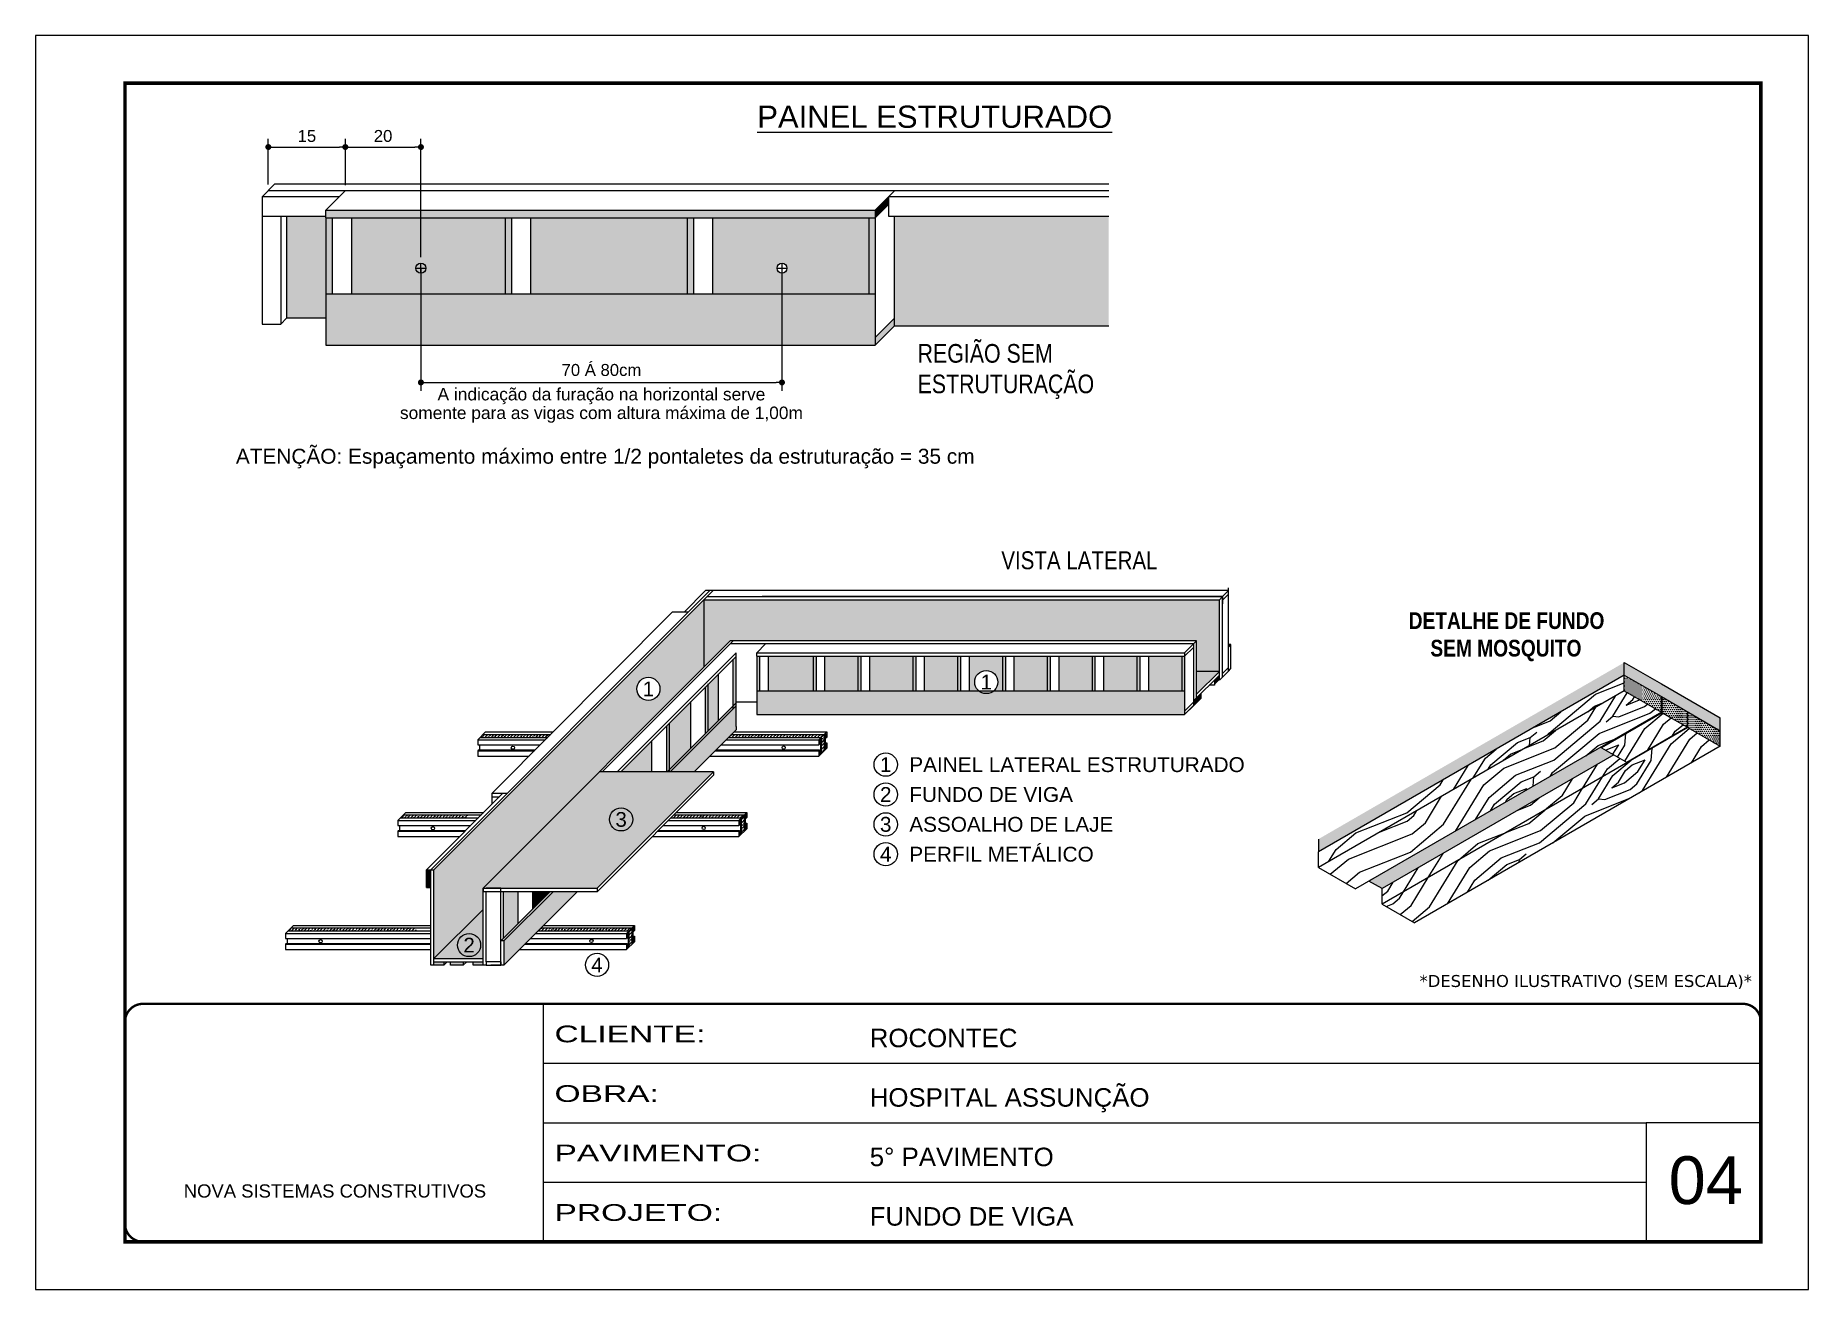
# Model space of a CAD drawing. Extents: x 1635 to 7875, y 358 to 2556.
# Drawn here: x 6390 to 7875, y 1506 to 2556 of the extents above; entities that cross this region are included whole.
import ezdxf
from ezdxf.enums import TextEntityAlignment as Align

# ---------------------------------------------------------------- set-up
doc = ezdxf.new("R2010")
doc.units = 0
doc.linetypes.add('CONTINUO', pattern=[0])
doc.linetypes.add('DASHED', pattern=[0.75, 0.5, -0.25])
for name, color, linetype, lineweight in [('CARIMBO', 255, 'Continuous', 9), ('Demarcação 1', 251, 'Continuous', 9), ('Folhas', 255, 'Continuous', 9), ('fundo', 100, 'Continuous', 9), ('Madeira', 126, 'Continuous', 18), ('SARRAFO DE PRESSAO', 251, 'DASHED', 9)]:
    doc.layers.add(name, color=color, linetype=linetype, lineweight=lineweight)
for name, color, linetype in [('COTA', 241, 'Continuous'), ('HACHURA MADEIRAS', 1, 'Continuous'), ('material do compensado', 7, 'Continuous'), ('texto', 7, 'Continuous')]:
    doc.layers.add(name, color=color, linetype=linetype)
doc.layers.add('Demarcação 2', color=254, linetype='Continuous', lineweight=9, true_color=0xe0e0e0)
doc.styles.add('ARIAL', font='arial.ttf')
doc.styles.add('CESAR1', font='arial.ttf', dxfattribs={"oblique": 15})
doc.styles.add('ROMANC', font='techb___.ttf', dxfattribs={"height": 2.5})
doc.styles.get("Standard").update_dxf_attribs({"font": 'arial.ttf'})
doc.styles.add('stylellllll', font='verdana.ttf', dxfattribs={"height": 2})
doc.styles.add('Tecnologia', font='')
doc.styles.add('texto', font='ARIALN.TTF')
doc.styles.get('Tecnologia').set_extended_font_data('Forgotten Futurist')
doc.dimstyles.new('1x', dxfattribs={"dimtxt": 10, "dimasz": 5, "dimexe": 7, "dimexo": 5, "dimgap": 4, "dimtad": 1, "dimdec": 1, "dimdsep": 46, "dimtxsty": 'Standard', "dimblk": 'DOT', "dimcen": 0.09, "dimclrd": 4, "dimclre": 4, "dimclrt": 2, "dimadec": 0, "dimazin": 2, "dimtfac": 1, "dimtdec": 1, "dimtmove": 0, "dimatfit": 3, "dimldrblk": 'DOT', "dimfxl": 1, "dimtolj": 1, "dimtzin": 0, "dimlwd": 9, "dimlwe": 9, "dimarcsym": 0})
pattern_1 = [(45, (4182.2747, 50195.6014), (0.99436891, 3.64601934), [4.6875, -0.9375, 0, -0.9375])]
pattern_2 = [(355, (-41944.4, -841.25), (111.07494, 93.20294), [5.12645, -97.40264]), (85, (-41900.42, -809.07), (-93.20294, 111.07494), [10.2529, -92.27619]), (40, (-41921.74, -817.5), (8.936, 102.13894), [7.24881, -21.74642, 7.24881, -14.497615, 50.751904, -43.50449]), (40, (-41949.954, -845.906), (8.936, 102.13894), [7.24983, -14.49967, 7.24983, -115.99871]), (40, (-41913.31, -838.82), (8.936, 102.13894), [7.24983, -137.7482]), (40, (-41903.544, -844.82), (8.936, 102.13894), [7.24983, -137.7482]), (40, (-41917.97, -833.266), (8.936, 102.13894), [7.24983, -137.7482]), (40, (-41922.63, -827.71), (8.936, 102.13894), [14.49967, -130.49838]), (40, (-41890.395, -753.34), (8.936, 102.13894), [14.49967, -130.49838]), (40, (-41932.4, -821.71), (8.936, 102.13894), [28.99933, -115.99871]), (40, (-41937.06, -816.16), (8.936, 102.13894), [28.99933, -115.99871]), (40, (-41867.99, -791.324), (8.936, 102.13894), [28.99933, -115.99871]), (40, (-41941.27, -805.5), (8.936, 102.13894), [21.7497, -123.24834]), (40, (-41960.36, -788.39), (8.936, 102.13894), [21.7497, -123.24834]), (40, (-41951.04, -799.496), (8.936, 102.13894), [21.7497, -123.24834]), (40, (-41881.97, -774.66), (8.936, 102.13894), [36.24951, -108.74853]), (40, (-41891.735, -768.66), (8.936, 102.13894), [36.24951, -108.74853]), (40, (-41883.756, -795.09), (8.936, 102.13894), [50.74931, -94.24873]), (21.56505, (-41933.292, -831.925), (102.138945, -8.936), [11.4631, -217.79893]), (21.56505, (-41910.184, -803.07), (102.138945, -8.936), [11.4631, -217.79893]), (21.56505, (-41916.184, -812.84), (102.138945, -8.936), [11.4631, -217.79893]), (21.56505, (-41939.293, -841.69), (102.138945, -8.936), [22.9262, -206.33583]), (21.56505, (-41914.844, -797.517), (102.138945, -8.936), [34.3893, -194.87273]), (21.56505, (-41924.61, -791.516), (102.138945, -8.936), [45.8524, -183.40963]), (21.56505, (-41934.38, -785.516), (102.138945, -8.936), [45.8524, -183.40963]), (21.56505, (-41947.02, -753.534), (102.138945, -8.936), [45.8524, -183.40963]), (21.56505, (-41947.91, -763.748), (102.138945, -8.936), [57.3155, -171.94653]), (21.56505, (-41943.7, -774.41), (102.138945, -8.936), [57.3155, -171.94653]), (58.43495, (-41911.524, -818.39), (8.936, 102.138945), [11.4631, -217.79893]), (58.43495, (-41927.74, -827.265), (8.936, 102.138945), [11.4631, -217.79893]), (58.43495, (-41944.4, -841.245), (8.936, 102.138945), [22.9262, -206.33583]), (58.43495, (-41912.42, -828.605), (8.936, 102.138945), [22.9262, -206.33583]), (58.43495, (-41955.06, -845.46), (8.936, 102.138945), [34.3893, -194.87273]), (58.43495, (-41965.275, -844.565), (8.936, 102.138945), [45.8524, -183.40963]), (58.43495, (-41872.903, -847.5), (8.936, 102.138945), [45.8524, -183.40963]), (58.43495, (-41907.758, -834.16), (8.936, 102.138945), [45.8524, -183.40963]), (58.43495, (-41888.224, -846.16), (8.936, 102.138945), [57.3155, -171.94653]), (58.43495, (-41897.99, -840.16), (8.936, 102.138945), [57.3155, -171.94653])]
pattern_3 = [(0, (-31051.8829, -8595.197), (0.82275303, 1.645506056), [0, -1.645506056])]

msp = doc.modelspace()

# ---------------------------------------------------------------- texts
at = {"style": 'stylellllll'}
msp.add_text('*DESENHO ILUSTRATIVO (SEM ESCALA)*', height=10, dxfattribs=at).set_placement((7827.35, 1759.64), align=Align.RIGHT)
at = {"layer": 'CARIMBO', "linetype": 'Continuous', "ltscale": 2, "style": 'ARIAL'}
msp.add_text('%%UPAINEL ESTRUTURADO', height=18.59, dxfattribs=at).set_placement((7142.93, 2478.98), align=Align.CENTER)
at = {"layer": 'CARIMBO', "linetype": 'Continuous', "ltscale": 2, "style": 'texto'}
for s, height, p in [('REGIÃO SEM', 15.6, (7128.59, 2282.35)), ('ESTRUTURAÇÃO', 15.6, (7128.59, 2256.79)), ('VISTA LATERAL', 15, (7198.69, 2109.42))]:
    msp.add_text(s, height=height, dxfattribs=at).set_placement(p)
at = {"layer": 'CARIMBO', "color": 2, "style": 'ARIAL'}
for s, height, p in [('A indicação da furação na horizontal serve', 10.4, (6863.79, 2255.97)), ('somente para as vigas com altura máxima de 1,00m', 10.4, (6863.79, 2240.37)), ('ATENÇÃO: Espaçamento máximo entre 1/2 pontaletes da estruturação = 35 cm  ', 12.48, (6871.81, 2204))]:
    msp.add_text(s, height=height, dxfattribs=at).set_placement(p, align=Align.MIDDLE_CENTER)
at = {"layer": 'CARIMBO', "style": 'ARIAL'}
for s, height, p in [('1', 12.32, (7186.08, 2014.91)), ('1', 12.32, (6903.14, 2009.24)), ('1', 12.44, (7101.87, 1945.8)), ('2', 12.44, (7101.87, 1920.8)), ('3', 12.32, (6880.28, 1899.92)), ('3', 12.44, (7101.87, 1895.8)), ('4', 12.44, (7101.87, 1870.8)), ('2', 12.32, (6752.95, 1794.7)), ('4', 12.32, (6860.1, 1778.15))]:
    msp.add_text(s, height=height, dxfattribs=at).set_placement(p, align=Align.MIDDLE_CENTER)
at = {"layer": 'CARIMBO', "style": 'CESAR1'}
for s, p in [('PAINEL LATERAL ESTRUTURADO', (7121.64, 1945.8)), ('FUNDO DE VIGA', (7121.64, 1920.8)), ('ASSOALHO DE LAJE', (7121.64, 1895.8)), ('PERFIL METÁLICO', (7121.64, 1870.8))]:
    msp.add_text(s, height=12.436, dxfattribs=at).set_placement(p, align=Align.MIDDLE_LEFT)
at = {"layer": 'CARIMBO', "style": 'ARIAL'}
msp.add_text('04', height=40, dxfattribs=at).set_placement((7757.63, 1577.88))
at = {"layer": 'texto', "style": 'ROMANC'}
for s, p in [('DETALHE DE FUNDO ', (7624.08, 2066.38)), ('SEM MOSQUITO', (7621.34, 2043.33))]:
    msp.add_text(s, height=14, dxfattribs=at).set_placement(p, align=Align.MIDDLE_CENTER)

# ---------------------------------------------------------------- blocks, each defined once
blk = doc.blocks.new('9999999999')
at = {"color": 30, "linetype": 'CONTINUO'}
for p, q in [((98564.6, 34230.2), (98564.6, 34429.4)), ((98564.6, 34379.6), (99584, 34379.6)), ((98564.6, 34329.8), (99488, 34329.8)), ((99584, 34329.8), (99488, 34329.8)), ((99488, 34329.8), (99488, 34230.2)), ((98564.6, 34280), (99488, 34280))]:
    blk.add_line(p, q, dxfattribs=at)
at = {"color": 30, "linetype": 'CONTINUO', "const_width": 2}
blk.add_lwpolyline([(99584, 34230.2), (99584, 34414.4, 0.414214), (99569, 34429.4), (98229, 34429.4, 0.414214), (98214, 34414.4), (98214, 34245.2, 0.414214), (98229, 34230.2), (99584, 34230.2)], format="xyb", dxfattribs=at)
at = {"layer": 'Folhas'}
blk.add_lwpolyline([(98139, 34190.2), (99624, 34190.2), (99624, 35240.2), (98139, 35240.2)], close=True, dxfattribs=at)
at = {"layer": 'Folhas', "color": 30, "const_width": 3}
blk.add_lwpolyline([(98214, 34230.2), (99584, 34230.2), (99584, 35200.2), (98214, 35200.2)], close=True, dxfattribs=at)
at = {"color": 7, "linetype": 'Continuous', "ltscale": 5, "style": 'ARIAL'}
for s, height, p in [('ROCONTEC', 15.48, (98837.7, 34393.1)), ('HOSPITAL ASSUNÇÃO', 15.483, (98837.7, 34343.3)), ('5° PAVIMENTO', 15.483, (98837.7, 34293.5)), ('NOVA SISTEMAS CONSTRUTIVOS', 11.059, (98263.2, 34267.2)), ('FUNDO DE VIGA', 15.483, (98837.7, 34243.7))]:
    blk.add_text(s, height=height, dxfattribs=at).set_placement(p)
at = {"layer": 'Folhas', "color": 7, "style": 'Tecnologia', "width": 1.5}
for s, p in [('CLIENTE:', (98573.7, 34397.2)), ('OBRA:', (98573.7, 34347.3)), ('PAVIMENTO:', (98573.7, 34297.5)), ('PROJETO:', (98573.7, 34247.7))]:
    blk.add_text(s, height=14, dxfattribs=at).set_placement(p)
blk = doc.blocks.new('_Dot')
at = {"color": 0, "linetype": 'ByBlock', "lineweight": -2}
blk.add_line((-0.5, 0), (-1, 0), dxfattribs=at)
at = {"color": 0, "linetype": 'ByBlock', "const_width": 0.5}
blk.add_lwpolyline([(-0.25, 0, 1), (0.25, 0, 1)], format="xyb", close=True, dxfattribs=at)
blk = doc.blocks.new('*D44')
at = {"layer": 'COTA', "color": 4, "lineweight": 9, "transparency": 16777216}
for p, q in [((6584.8, 2431.5), (6584.8, 2469.9)), ((6649.3, 2431.1), (6649.3, 2469.9)), ((6589.8, 2462.9), (6644.3, 2462.9))]:
    blk.add_line(p, q, dxfattribs=at)
at = {"layer": 'Defpoints', "color": 0, "transparency": 16777216}
for p in [(6649.3, 2462.9), (6584.8, 2426.5), (6649.3, 2426.1)]:
    blk.add_point(p, dxfattribs=at)
at = {"layer": 'COTA', "color": 4, "lineweight": 9, "transparency": 16777216, "xscale": 5, "yscale": 5, "zscale": 5, "rotation": 180}
blk.add_blockref('_Dot', (6584.8, 2462.9), dxfattribs=at)
at = {"layer": 'COTA', "color": 4, "lineweight": 9, "transparency": 16777216, "xscale": 5, "yscale": 5, "zscale": 5}
blk.add_blockref('_Dot', (6649.3, 2462.9), dxfattribs=at)
at = {"layer": 'COTA', "color": 2, "transparency": 16777216, "insert": (6617.1, 2472.1), "char_height": 10, "attachment_point": 5}
blk.add_mtext('\\A1;15', dxfattribs=at)
blk = doc.blocks.new('*D45')
at = {"layer": 'COTA', "color": 4, "lineweight": 9, "transparency": 16777216}
for p, q in [((6649.3, 2431.1), (6649.3, 2469.9)), ((6712.6, 2370.7), (6712.6, 2469.9)), ((6654.3, 2462.9), (6707.6, 2462.9))]:
    blk.add_line(p, q, dxfattribs=at)
at = {"layer": 'Defpoints', "color": 0, "transparency": 16777216}
for p in [(6712.6, 2462.9), (6649.3, 2426.1), (6712.6, 2365.7)]:
    blk.add_point(p, dxfattribs=at)
at = {"layer": 'COTA', "color": 4, "lineweight": 9, "transparency": 16777216, "xscale": 5, "yscale": 5, "zscale": 5, "rotation": 180}
blk.add_blockref('_Dot', (6649.3, 2462.9), dxfattribs=at)
at = {"layer": 'COTA', "color": 4, "lineweight": 9, "transparency": 16777216, "xscale": 5, "yscale": 5, "zscale": 5}
blk.add_blockref('_Dot', (6712.6, 2462.9), dxfattribs=at)
at = {"layer": 'COTA', "color": 2, "transparency": 16777216, "insert": (6680.9, 2472.1), "char_height": 10, "attachment_point": 5}
blk.add_mtext('\\A1;20', dxfattribs=at)
blk = doc.blocks.new('*D46')
at = {"layer": 'COTA', "color": 4, "lineweight": 9, "transparency": 16777216}
for p, q in [((6712.6, 2360.7), (6712.6, 2258.8)), ((7015, 2360.7), (7015, 2258.8)), ((6717.6, 2265.8), (7010, 2265.8))]:
    blk.add_line(p, q, dxfattribs=at)
at = {"layer": 'Defpoints', "color": 0, "transparency": 16777216}
for p in [(6712.6, 2365.7), (7015, 2365.7), (7015, 2265.8)]:
    blk.add_point(p, dxfattribs=at)
at = {"layer": 'COTA', "color": 4, "lineweight": 9, "transparency": 16777216, "xscale": 5, "yscale": 5, "zscale": 5, "rotation": 180}
blk.add_blockref('_Dot', (6712.6, 2265.8), dxfattribs=at)
at = {"layer": 'COTA', "color": 4, "lineweight": 9, "transparency": 16777216, "xscale": 5, "yscale": 5, "zscale": 5}
blk.add_blockref('_Dot', (7015, 2265.8), dxfattribs=at)
at = {"layer": 'COTA', "color": 2, "transparency": 16777216, "insert": (6863.8, 2276.2), "char_height": 10, "attachment_point": 5}
blk.add_mtext('\\A1;70 Á 80cm', dxfattribs=at)

# ---------------------------------------------------------------- dimensions: what is measured, and where the dimension line sits
at = {"layer": 'COTA'}
for base, p1, p2, text, picture, middle in [((6649.28, 2462.95), (6584.85, 2426.53), (6649.28, 2426.14), '15', '*D44', (6617.07, 2472.05)), ((6712.56, 2462.95), (6649.28, 2426.14), (6712.56, 2365.68), '20', '*D45', (6680.92, 2472.05)), ((7015.02, 2265.85), (6712.56, 2365.68), (7015.02, 2365.68), '70 Á 80cm', '*D46', (6863.79, 2276.19))]:
    dim = msp.add_linear_dim(base=base, p1=p1, p2=p2, text=text, dimstyle='1x', dxfattribs=at)
    dim.commit()
    dim.dimension.update_dxf_attribs({"geometry": picture, "text_midpoint": middle})

# ---------------------------------------------------------------- hatches: boundary and pattern name
for points in [[(7104.46, 2414.93), (7104.46, 2421.31), (7093.11, 2410.05), (7093.11, 2403.67)], [(6935.51, 2339.96), (6940.84, 2339.96), (6940.84, 2403.67), (6935.51, 2403.67)], [(7381.37, 2016.62), (7381.37, 2020.81), (7377.14, 2016.62), (7377.14, 2012.42)], [(7366.2, 2005.77), (7360.22, 1999.84), (7360.22, 1995.64), (7366.2, 2001.58)], [(6720.98, 1857.79), (6717.31, 1857.79), (6717.31, 1842.94), (6720.98, 1842.94)]]:
    msp.add_hatch(color=256).paths.add_polyline_path(points)
at = {"linetype": 'ByBlock', "ltscale": 2}
for points in [[(7093.11, 2410.05), (6633.06, 2410.05), (6633.06, 2403.67), (7093.11, 2403.67)], [(6632.95, 2339.96), (6638.27, 2339.96), (6638.27, 2403.56), (6632.95, 2403.56)], [(6783.13, 2339.96), (6788.45, 2339.96), (6788.45, 2403.56), (6783.13, 2403.56)], [(6974.08, 1992.47), (6976.43, 1994.82), (6976.43, 2036.26), (6974.08, 2033.91)], [(6993.73, 2007.71), (6996.17, 2007.71), (6996.17, 2036.42), (6993.73, 2036.42)], [(7041.01, 2007.71), (7043.45, 2007.71), (7043.45, 2036.42), (7041.01, 2036.42)], [(7078.54, 2007.71), (7080.98, 2007.71), (7080.98, 2036.42), (7078.54, 2036.42)], [(7124.47, 2007.71), (7126.91, 2007.71), (7126.91, 2036.42), (7124.47, 2036.42)], [(7162.01, 2007.71), (7164.44, 2007.71), (7164.44, 2036.42), (7162.01, 2036.42)], [(7199.54, 2007.71), (7201.98, 2007.71), (7201.98, 2036.42), (7199.54, 2036.42)], [(7237.07, 2007.7), (7239.51, 2007.7), (7239.51, 2036.42), (7237.07, 2036.42)], [(7274.61, 2007.7), (7277.04, 2007.7), (7277.04, 2036.42), (7274.61, 2036.42)], [(7312.14, 2007.7), (7314.58, 2007.7), (7314.58, 2036.42), (7312.14, 2036.42)], [(7349.67, 2007.7), (7352.11, 2007.7), (7352.11, 2036.42), (7349.67, 2036.42)], [(7391, 2046.41), (7388.98, 2046.41), (7388.98, 2044.17)], [(6950.74, 1971.61), (6953.09, 1973.96), (6953.09, 2013.26), (6950.74, 2010.9)], [(6974.19, 1992.58), (6974.19, 1995.05), (6920.79, 1941.66), (6920.79, 1939.77), (6921.38, 1939.77)], [(6920.68, 1980.51), (6918.33, 1978.16), (6918.33, 1939.66), (6920.68, 1939.66)], [(6823.52, 1839.64), (6820.95, 1839.64), (6779.5, 1798.18), (6782.06, 1798.18)], [(6806.31, 1825), (6808.66, 1827.35), (6808.66, 1839.53), (6806.31, 1839.53)]]:
    msp.add_hatch(color=256, dxfattribs=at).paths.add_polyline_path(points)
h = msp.add_hatch(color=256)
h.paths.add_polyline_path([(7093.11, 2303.42), (7093.11, 2297.04), (7109.34, 2313.14), (7109.34, 2319.51)])
h.paths.add_polyline_path([(7087.79, 2339.96), (7093.11, 2339.96), (7093.11, 2403.67), (7087.79, 2403.67)])
at = {"linetype": 'Continuous', "ltscale": 1.5}
h = msp.add_hatch(dxfattribs=at)
h.set_pattern_fill('ANSI36', color=256, scale=15, style=0)
h.set_pattern_definition(pattern_1)
h.paths.add_polyline_path([(6764.74, 1971.09), (6762.24, 1968.59), (6818.8, 1968.59), (6821.29, 1971.09)])
h = msp.add_hatch(dxfattribs=at)
h.set_pattern_fill('ANSI36', color=256, scale=15, style=0)
h.set_pattern_definition(pattern_1)
h.paths.add_polyline_path([(7050.43, 1971.09), (6972.7, 1971.09), (6970.2, 1968.59), (7047.93, 1968.59)])
h.paths.add_polyline_path([(7050.43, 1971.09), (7047.93, 1968.59), (7047.93, 1954.97), (7050.43, 1957.48)])
h = msp.add_hatch(dxfattribs=at)
h.set_pattern_fill('ANSI36', color=256, scale=15, style=0)
h.set_pattern_definition(pattern_1)
h.paths.add_polyline_path([(6697.76, 1903.72), (6695.26, 1901.22), (6751.82, 1901.22), (6754.32, 1903.72)])
h = msp.add_hatch(dxfattribs=at)
h.set_pattern_fill('ANSI36', color=256, scale=15, style=0)
h.set_pattern_definition(pattern_1)
h.paths.add_polyline_path([(6983.45, 1903.72), (6980.95, 1901.22), (6980.95, 1887.6), (6983.45, 1890.11)])
h.paths.add_polyline_path([(6924.45, 1903.72), (6921.94, 1901.22), (6980.95, 1901.22), (6983.45, 1903.72)])
h = msp.add_hatch(dxfattribs=at)
h.set_pattern_fill('ANSI36', color=256, scale=15, style=0)
h.set_pattern_definition(pattern_1)
h.paths.add_polyline_path([(6603.69, 1809.1), (6601.18, 1806.59), (6708.66, 1806.59), (6708.66, 1809.1)])
h = msp.add_hatch(dxfattribs=at)
h.set_pattern_fill('ANSI36', color=256, scale=15, style=0)
h.set_pattern_definition(pattern_1)
h.paths.add_polyline_path([(6889.38, 1809.1), (6886.87, 1806.59), (6886.87, 1792.98), (6889.38, 1795.49)])
h.paths.add_polyline_path([(6813.28, 1809.1), (6810.77, 1806.59), (6886.87, 1806.59), (6889.38, 1809.1)])
at = {"linetype": 'ByBlock', "ltscale": 2}
h = msp.add_hatch(color=256, dxfattribs=at)
h.paths.add_polyline_path([(6731.76, 1780.8), (6723.54, 1780.8), (6723.54, 1777.89), (6731.76, 1777.89)])
h.paths.add_polyline_path([(6748.06, 1780.8), (6737.27, 1780.8), (6737.27, 1777.89), (6748.06, 1777.89)])
h.paths.add_polyline_path([(6764.61, 1780.8), (6756.39, 1780.8), (6756.39, 1777.89), (6764.61, 1777.89)])
at = {"layer": 'Demarcação 1'}
h = msp.add_hatch(color=256, dxfattribs=at)
h.paths.add_polyline_path([(6743.27, 1794.7, 1), (6762.63, 1794.7, 1)], flags=17)
h.paths.add_polyline_path([(6764.61, 1842.4), (6949.65, 2027.45), (6949.65, 2083.92), (6949.65, 2083.92), (6723.54, 1857.81), (6723.54, 1783.37), (6764.61, 1824.44)])
h.paths.add_polyline_path([(6893.47, 2009.24, -1), (6912.82, 2009.24, -1)], flags=16)
h.paths.add_polyline_path([(6745.07, 1785.45), (6760.83, 1785.45), (6760.83, 1804.01), (6745.07, 1804.01)], flags=24)
h.paths.add_polyline_path([(6895.27, 1999.99), (6911.02, 1999.99), (6911.02, 2018.54), (6895.27, 2018.54)], flags=24)
for points in [[(6949.65, 2027.45), (6971.59, 2049.38), (7362.15, 2049.38), (7362.15, 2023.76), (7381.37, 2023.76), (7381.37, 2083.92), (6949.65, 2083.92)], [(7362.15, 2023.76), (7362.15, 2004.7), (7381.37, 2023.76)]]:
    msp.add_hatch(color=256, dxfattribs=at).paths.add_polyline_path(points)
h = msp.add_hatch(color=256, dxfattribs=at)
h.paths.add_polyline_path([(6723.54, 1783.37), (6764.61, 1783.37), (6764.61, 1824.44)])
h.paths.add_polyline_path([(6743.27, 1794.7, -1), (6762.63, 1794.7, -1)], flags=16)
h.paths.add_polyline_path([(6745.07, 1785.45), (6760.83, 1785.45), (6760.83, 1804.01), (6745.07, 1804.01)], flags=24)
at = {"layer": 'Demarcação 2'}
for points in [[(6633.06, 2403.68), (6633.06, 2403.68), (6633.06, 2404.74), (6600.06, 2404.74), (6600.06, 2319.52), (6633.06, 2319.51)], [(6654.61, 2339.96), (6783.24, 2339.96), (6783.24, 2403.67), (6654.61, 2403.67)], [(6804.79, 2339.96), (6935.51, 2339.96), (6935.51, 2403.67), (6804.79, 2403.67)], [(7109.34, 2404.74), (7109.34, 2313.14), (7288.62, 2313.13), (7288.62, 2404.74)], [(7093.11, 2339.96), (6633.06, 2339.96), (6633.06, 2303.42), (6633.06, 2297.05), (7093.11, 2297.04)], [(7003.7, 2007.71), (7041.11, 2007.71), (7041.11, 2036.53), (7003.7, 2036.53)], [(7050.98, 2007.71), (7078.65, 2007.71), (7078.65, 2036.53), (7050.98, 2036.53)], [(7088.51, 2007.71), (7124.58, 2007.71), (7124.58, 2036.53), (7088.51, 2036.53)], [(7134.45, 2007.71), (7162.11, 2007.71), (7162.11, 2036.53), (7134.45, 2036.53)], [(7209.51, 2007.71), (7237.18, 2007.7), (7237.18, 2036.53), (7209.51, 2036.53)], [(7247.05, 2007.7), (7274.71, 2007.7), (7274.71, 2036.53), (7247.05, 2036.53)], [(7284.58, 2007.7), (7312.25, 2007.7), (7312.25, 2036.53), (7284.58, 2036.53)], [(7322.11, 2007.7), (7349.78, 2007.7), (7349.78, 2036.53), (7322.11, 2036.53)], [(6953.2, 1974.07), (6961.87, 1982.73), (6961.87, 2021.7), (6953.2, 2013.03)], [(7352.22, 2007.7), (7192.55, 2007.71, -0.3830345), (7179.62, 2007.71), (6993.84, 2007.71), (6993.84, 1987.71), (7352.22, 1987.7)], [(6920.79, 1941.66), (6938.53, 1959.4), (6938.53, 1998.36), (6920.79, 1980.62)], [(6976.54, 1977.85), (6976.54, 1994.93), (6921.38, 1939.77), (6941.38, 1939.77), (6976.53, 1974.92)], [(6879.94, 1939.77), (6906.12, 1939.77), (6906.12, 1965.95)], [(6781.85, 1800.54), (6794.09, 1812.78), (6794.09, 1839.64), (6781.85, 1839.64)], [(6843.82, 1839.64), (6838.33, 1839.64), (6823.52, 1839.64), (6782.06, 1798.18), (6782.06, 1777.89)], [(6808.77, 1827.46), (6820.95, 1839.64), (6808.77, 1839.64)]]:
    msp.add_hatch(color=256, dxfattribs=at).paths.add_polyline_path(points)
h = msp.add_hatch(color=256, dxfattribs=at)
h.paths.add_polyline_path([(7010.84, 2361.5, -1), (7019.2, 2361.5, -1)], flags=16)
h.paths.add_polyline_path([(6957.06, 2339.96), (7087.79, 2339.96), (7087.79, 2403.67), (6957.06, 2403.67)])
h = msp.add_hatch(color=256, dxfattribs=at)
h.paths.add_polyline_path([(7195.76, 2014.91, -1), (7176.41, 2014.91, -1)], flags=16)
h.paths.add_polyline_path([(7178.21, 2005.65), (7193.96, 2005.65), (7193.96, 2024.21), (7178.21, 2024.21)], flags=24)
h.paths.add_polyline_path([(7171.98, 2007.71), (7199.65, 2007.71), (7199.65, 2036.53), (7171.98, 2036.53)])
h = msp.add_hatch(color=256, dxfattribs=at)
h.paths.add_polyline_path([(6764.61, 1842.4), (6767.18, 1842.4), (6779.5, 1842.4), (6860.25, 1842.4), (6957.61, 1939.77), (6861.97, 1939.77)])
h.paths.add_polyline_path([(6872.35, 1890.39), (6888.21, 1890.39), (6888.21, 1909.27), (6872.35, 1909.27)], flags=24)
at = {"layer": 'fundo'}
h = msp.add_hatch(color=252, dxfattribs=at)
h.dxf.hatch_style = 1
h.paths.add_polyline_path([(7464.26, 1883.42), (7464.26, 1872.77), (7720.41, 2020.65), (7720.41, 2031.31)])
h = msp.add_hatch(color=252, dxfattribs=at)
h.dxf.hatch_style = 1
h.paths.add_polyline_path([(7751.49, 2013.37), (7720.41, 2031.31), (7720.41, 2020.65), (7751.49, 2002.71), (7800.82, 1974.23), (7800.82, 1984.88)])
h = msp.add_hatch(color=252, dxfattribs=at)
h.dxf.hatch_style = 1
h.paths.add_polyline_path([(7711.78, 1953.91), (7701.41, 1959.9), (7701.41, 1960.78), (7506.62, 1848.31), (7517.54, 1842.01)])
at = {"layer": 'HACHURA MADEIRAS'}
h = msp.add_hatch(dxfattribs=at)
h.set_pattern_fill('DOTS', scale=1.036539)
h.set_pattern_definition(pattern_3)
h.paths.add_polyline_path([(7751.49, 1989.69), (7751.49, 2002.71), (7720.41, 2020.65), (7720.41, 2007.63)])
h = msp.add_hatch(dxfattribs=at)
h.set_pattern_fill('DOTS', scale=1.036539)
h.set_pattern_definition(pattern_3)
h.paths.add_polyline_path([(7752.24, 2002.27), (7752.24, 1989.25), (7773.38, 1977.05), (7773.38, 1990.07)])
h = msp.add_hatch(dxfattribs=at)
h.set_pattern_fill('DOTS', scale=1.036539)
h.set_pattern_definition(pattern_3)
h.paths.add_polyline_path([(7773.68, 1989.9), (7773.68, 1976.87), (7800.82, 1961.2), (7800.82, 1974.23)])
at = {"layer": 'Madeira'}
h = msp.add_hatch(dxfattribs=at)
h.set_pattern_fill('PATRON00077', color=256, scale=102.529099, angle=355, pattern_type=2)
h.set_pattern_definition(pattern_2)
h.paths.add_polyline_path([(7464.26, 1872.77), (7464.26, 1859.75), (7720.41, 2007.63), (7720.41, 2020.65)])
h = msp.add_hatch(dxfattribs=at)
h.set_pattern_fill('PATRON00077', color=256, scale=102.529099, angle=355, pattern_type=2)
h.set_pattern_definition([(355, (-10841.88, -70081.82), (111.07494, 93.20294), [5.12645, -97.40264]), (85, (-10797.9, -70049.64), (-93.20294, 111.07494), [10.25291, -92.27619]), (40, (-10819.22, -70058.07), (8.936, 102.138945), [7.248807, -21.74642, 7.248807, -14.497615, 50.751904, -43.504487]), (40, (-10847.436, -70086.475), (8.936, 102.138945), [7.24983, -14.499665, 7.24983, -115.99871]), (40, (-10810.79, -70079.39), (8.936, 102.138945), [7.24983, -137.74821]), (40, (-10801.026, -70085.39), (8.936, 102.138945), [7.24983, -137.74821]), (40, (-10815.45, -70073.835), (8.936, 102.138945), [7.24983, -137.74821]), (40, (-10820.114, -70068.28), (8.936, 102.138945), [14.49967, -130.49838]), (40, (-10787.88, -69993.91), (8.936, 102.138945), [14.49967, -130.49838]), (40, (-10829.88, -70062.28), (8.936, 102.138945), [28.99933, -115.99871]), (40, (-10834.54, -70056.73), (8.936, 102.138945), [28.99933, -115.99871]), (40, (-10765.47, -70031.894), (8.936, 102.138945), [28.99933, -115.99871]), (40, (-10838.754, -70046.07), (8.936, 102.138945), [21.7497, -123.24834]), (40, (-10857.84, -70028.96), (8.936, 102.138945), [21.7497, -123.24834]), (40, (-10848.52, -70040.066), (8.936, 102.138945), [21.7497, -123.24834]), (40, (-10779.45, -70015.23), (8.936, 102.138945), [36.24951, -108.74853]), (40, (-10789.22, -70009.23), (8.936, 102.138945), [36.24951, -108.74853]), (40, (-10781.24, -70035.66), (8.936, 102.138945), [50.74931, -94.24873]), (21.56505, (-10830.774, -70072.495), (102.138945, -8.936), [11.4631, -217.79893]), (21.56505, (-10807.666, -70043.64), (102.138945, -8.936), [11.4631, -217.79893]), (21.56505, (-10813.666, -70053.407), (102.138945, -8.936), [11.4631, -217.79893]), (21.56505, (-10836.775, -70082.26), (102.138945, -8.936), [22.9262, -206.33583]), (21.56505, (-10812.326, -70038.087), (102.138945, -8.936), [34.3893, -194.87273]), (21.56505, (-10822.093, -70032.086), (102.138945, -8.936), [45.8524, -183.40963]), (21.56505, (-10831.86, -70026.086), (102.138945, -8.936), [45.8524, -183.40963]), (21.56505, (-10844.5, -69994.103), (102.138945, -8.936), [45.8524, -183.40963]), (21.56505, (-10845.394, -70004.317), (102.138945, -8.936), [57.31551, -171.94653]), (21.56505, (-10841.18, -70014.98), (102.138945, -8.936), [57.31551, -171.94653]), (58.43495, (-10809.006, -70058.96), (8.936, 102.138945), [11.4631, -217.79893]), (58.43495, (-10825.22, -70067.835), (8.936, 102.138945), [11.4631, -217.79893]), (58.43495, (-10841.88, -70081.815), (8.936, 102.138945), [22.9262, -206.33583]), (58.43495, (-10809.9, -70069.175), (8.936, 102.138945), [22.9262, -206.33583]), (58.43495, (-10852.543, -70086.03), (8.936, 102.138945), [34.3893, -194.87273]), (58.43495, (-10862.756, -70085.135), (8.936, 102.138945), [45.8524, -183.40963]), (58.43495, (-10770.385, -70088.07), (8.936, 102.138945), [45.8524, -183.40963]), (58.43495, (-10805.24, -70074.73), (8.936, 102.138945), [45.8524, -183.40963]), (58.43495, (-10785.705, -70086.73), (8.936, 102.138945), [57.31551, -171.94653]), (58.43495, (-10795.473, -70080.73), (8.936, 102.138945), [57.31551, -171.94653])])
h.paths.add_polyline_path([(7464.26, 1859.75), (7495.34, 1841.8), (7751.49, 1989.69), (7720.41, 2007.63)])
h = msp.add_hatch(dxfattribs=at)
h.set_pattern_fill('PATRON00077', color=256, scale=102.529099, angle=355, pattern_type=2)
h.set_pattern_definition(pattern_2)
h.paths.add_polyline_path([(7544.69, 1813.33), (7800.82, 1961.2), (7773.68, 1976.87), (7517.63, 1829.04)])
h = msp.add_hatch(dxfattribs=at)
h.set_pattern_fill('PATRON00077', color=256, scale=102.529099, angle=355, pattern_type=2)
h.set_pattern_definition([(355, (-41966.36, -828.51), (111.07494, 93.20294), [5.12645, -97.40264]), (85, (-41922.38, -796.33), (-93.20294, 111.07494), [10.2529, -92.27619]), (40, (-41943.7, -804.76), (8.936, 102.13894), [7.24881, -21.74642, 7.24881, -14.497615, 50.751904, -43.50449]), (40, (-41971.92, -833.166), (8.936, 102.13894), [7.24983, -14.49967, 7.24983, -115.99871]), (40, (-41935.276, -826.08), (8.936, 102.13894), [7.24983, -137.7482]), (40, (-41925.51, -832.08), (8.936, 102.13894), [7.24983, -137.7482]), (40, (-41939.936, -820.526), (8.936, 102.13894), [7.24983, -137.7482]), (40, (-41944.596, -814.97), (8.936, 102.13894), [14.49967, -130.49838]), (40, (-41912.36, -740.6), (8.936, 102.13894), [14.49967, -130.49838]), (40, (-41954.36, -808.97), (8.936, 102.13894), [28.99933, -115.99871]), (40, (-41959.02, -803.42), (8.936, 102.13894), [28.99933, -115.99871]), (40, (-41889.95, -778.585), (8.936, 102.13894), [28.99933, -115.99871]), (40, (-41963.24, -792.76), (8.936, 102.13894), [21.7497, -123.24834]), (40, (-41982.324, -775.65), (8.936, 102.13894), [21.7497, -123.24834]), (40, (-41973, -786.76), (8.936, 102.13894), [21.7497, -123.24834]), (40, (-41903.93, -761.92), (8.936, 102.13894), [36.24951, -108.74853]), (40, (-41913.7, -755.92), (8.936, 102.13894), [36.24951, -108.74853]), (40, (-41905.72, -782.35), (8.936, 102.13894), [50.74931, -94.24873]), (21.56505, (-41955.257, -819.186), (102.138945, -8.936), [11.4631, -217.79893]), (21.56505, (-41932.15, -790.33), (102.138945, -8.936), [11.4631, -217.79893]), (21.56505, (-41938.15, -800.1), (102.138945, -8.936), [11.4631, -217.79893]), (21.56505, (-41961.257, -828.953), (102.138945, -8.936), [22.9262, -206.33583]), (21.56505, (-41936.81, -784.778), (102.138945, -8.936), [34.3893, -194.87273]), (21.56505, (-41946.575, -778.777), (102.138945, -8.936), [45.8524, -183.40963]), (21.56505, (-41956.342, -772.776), (102.138945, -8.936), [45.8524, -183.40963]), (21.56505, (-41968.982, -740.794), (102.138945, -8.936), [45.8524, -183.40963]), (21.56505, (-41969.876, -751.01), (102.138945, -8.936), [57.3155, -171.94653]), (21.56505, (-41965.663, -761.67), (102.138945, -8.936), [57.3155, -171.94653]), (58.43495, (-41933.49, -805.65), (8.936, 102.138945), [11.4631, -217.79893]), (58.43495, (-41949.703, -814.526), (8.936, 102.138945), [11.4631, -217.79893]), (58.43495, (-41966.364, -828.506), (8.936, 102.138945), [22.9262, -206.33583]), (58.43495, (-41934.38, -815.866), (8.936, 102.138945), [22.9262, -206.33583]), (58.43495, (-41977.025, -832.72), (8.936, 102.138945), [34.3893, -194.87273]), (58.43495, (-41987.24, -831.826), (8.936, 102.138945), [45.8524, -183.40963]), (58.43495, (-41894.867, -834.76), (8.936, 102.138945), [45.8524, -183.40963]), (58.43495, (-41929.72, -821.42), (8.936, 102.138945), [45.8524, -183.40963]), (58.43495, (-41910.188, -833.42), (8.936, 102.138945), [57.3155, -171.94653]), (58.43495, (-41919.955, -827.42), (8.936, 102.138945), [57.3155, -171.94653])])
h.paths.add_polyline_path([(7722.55, 1947.7), (7773.38, 1977.05), (7751.72, 1989.61), (7701.41, 1959.9)])
h = msp.add_hatch(dxfattribs=at)
h.set_pattern_fill('PATRON00077', color=256, scale=102.529099, angle=355, pattern_type=2)
h.set_pattern_definition(pattern_2)
h.paths.add_polyline_path([(7722.91, 1947.49), (7711.63, 1954), (7517.47, 1841.97), (7517.54, 1828.99)])

# ---------------------------------------------------------------- linework, layer by layer
at = {"linetype": 'ByBlock', "ltscale": 2}
for p, q in [((6579.63, 2421.31), (6590.07, 2431.75)), ((6579.63, 2421.31), (6579.63, 2404.74)), ((6649.28, 2426.14), (6633.06, 2410.05)), ((7109.34, 2426.14), (7093.11, 2410.05)), ((7104.46, 2404.74), (7104.46, 2421.31)), ((6633.06, 2410.05), (7093.11, 2410.05)), ((6633.06, 2403.68), (6633.06, 2410.05)), ((7104.46, 2414.93), (7093.11, 2403.67)), ((7093.11, 2410.05), (7093.11, 2297.04)), ((6579.63, 2404.74), (6579.63, 2314.68)), ((6595.23, 2404.74), (6595.23, 2314.68)), ((6600.06, 2404.74), (6600.06, 2319.52)), ((6633.06, 2403.68), (6633.06, 2297.05)), ((6633.06, 2403.68), (6633.06, 2303.42)), ((6633.06, 2403.67), (7093.11, 2403.67)), ((6638.38, 2403.68), (6638.38, 2339.96)), ((6654.61, 2339.96), (6654.61, 2403.68)), ((6783.24, 2403.68), (6783.24, 2339.96)), ((6788.57, 2403.68), (6788.57, 2339.96)), ((6804.79, 2339.96), (6804.79, 2403.68)), ((6935.51, 2403.67), (6935.51, 2339.96)), ((6940.84, 2403.67), (6940.84, 2339.96)), ((6957.06, 2339.96), (6957.06, 2403.67)), ((7087.79, 2403.67), (7087.79, 2339.96)), ((7109.34, 2313.14), (7109.34, 2404.74)), ((6595.23, 2314.68), (6600.06, 2319.52)), ((6633.06, 2319.51), (6600.06, 2319.52)), ((6633.06, 2319.51), (6600.06, 2319.51)), ((7109.34, 2319.51), (7093.11, 2303.42)), ((7109.34, 2313.14), (7093.11, 2297.04)), ((7388.98, 2088.61), (7383.93, 2083.6)), ((6864.54, 1939.77), (6974.15, 2049.38)), ((7359.65, 2046.82), (7362.15, 2049.38)), ((6976.54, 1977.85), (6976.54, 2036.37)), ((7001.27, 2046.82), (6993.84, 2039.45)), ((6993.84, 2039.45), (7352.22, 2039.45)), ((6993.84, 2036.53), (6993.84, 2039.45)), ((6993.84, 2036.53), (7352.22, 2036.53)), ((6993.84, 2036.53), (6993.84, 1987.71)), ((6993.84, 2036.53), (6993.84, 2007.71)), ((6996.28, 2036.53), (6996.28, 2007.71)), ((7003.7, 2007.71), (7003.7, 2036.53)), ((7041.11, 2036.53), (7041.11, 2007.71)), ((7043.55, 2036.53), (7043.55, 2007.71)), ((7050.98, 2007.71), (7050.98, 2036.53)), ((7078.65, 2036.53), (7078.65, 2007.71)), ((7081.09, 2036.53), (7081.09, 2007.71)), ((7088.51, 2007.71), (7088.51, 2036.53)), ((7124.58, 2036.53), (7124.58, 2007.71)), ((7127.02, 2036.53), (7127.02, 2007.71)), ((7134.45, 2007.71), (7134.45, 2036.53)), ((7162.11, 2036.53), (7162.11, 2007.71)), ((7164.55, 2036.53), (7164.55, 2007.71)), ((7171.98, 2007.71), (7171.98, 2036.53)), ((7199.65, 2036.53), (7199.65, 2007.71)), ((7202.08, 2036.53), (7202.08, 2007.71)), ((7209.51, 2007.71), (7209.51, 2036.53)), ((7237.18, 2036.53), (7237.18, 2007.7)), ((7239.62, 2036.53), (7239.62, 2007.7)), ((7247.05, 2007.7), (7247.05, 2036.53)), ((7274.71, 2036.53), (7274.71, 2007.7)), ((7277.15, 2036.53), (7277.15, 2007.7)), ((7284.58, 2007.7), (7284.58, 2036.53)), ((7312.25, 2036.53), (7312.25, 2007.7)), ((7314.68, 2036.53), (7314.68, 2007.7)), ((7322.11, 2007.7), (7322.11, 2036.53)), ((7349.78, 2036.53), (7349.78, 2007.7)), ((7359.65, 2046.82), (7352.22, 2039.45)), ((7359.65, 2043.9), (7352.22, 2036.53)), ((7352.22, 2039.45), (7352.22, 2036.53)), ((7352.22, 2036.53), (7352.22, 1987.7)), ((7359.65, 2046.82), (7359.65, 1995.07)), ((7388.98, 2044.17), (7391, 2046.41)), ((7391, 2046.41), (7388.98, 2046.41)), ((7391, 2026.41), (7391, 2046.41)), ((6961.87, 1982.73), (6961.87, 2021.7)), ((6974.19, 1992.58), (6974.19, 2034.02)), ((7388.98, 2024.17), (7381.37, 2016.62)), ((7388.98, 2024.17), (7391, 2026.41)), ((6950.85, 1971.72), (6950.85, 2011.01)), ((6953.2, 1974.07), (6953.2, 2013.36)), ((6976.54, 1997.41), (6918.9, 1939.77)), ((6938.53, 1959.4), (6938.53, 1998.69)), ((6993.84, 1997.99), (6976.54, 1997.99)), ((7359.65, 1997.99), (7352.22, 1990.62)), ((7359.65, 1995.07), (7352.22, 1987.7)), ((7366.2, 2001.58), (7355.82, 1991.28)), ((7362.15, 1997.56), (7359.65, 1995.07)), ((6918.44, 1939.77), (6918.44, 1978.27)), ((6920.79, 1939.77), (6920.79, 1980.62)), ((6976.54, 1977.85), (6976.53, 1974.92)), ((6760.17, 1966.52), (6760.17, 1962.32)), ((6760.17, 1966.52), (6803.41, 1966.52)), ((6760.17, 1966.52), (6816.75, 1966.52)), ((6760.17, 1962.32), (6812.58, 1962.32)), ((6761.61, 1962.32), (6761.61, 1958.09)), ((6762.24, 1968.59), (6818.8, 1968.59)), ((6764.74, 1971.09), (6821.29, 1971.09)), ((6766.81, 1973.16), (6823.35, 1973.16)), ((6963.93, 1962.32), (7045.86, 1962.32)), ((6968.13, 1966.52), (7045.86, 1966.52)), ((6970.2, 1968.59), (7047.93, 1968.59)), ((6972.7, 1971.09), (7050.43, 1971.09)), ((6974.77, 1973.16), (7052.5, 1973.16)), ((7045.86, 1966.52), (7045.86, 1962.32)), ((7046.5, 1966.24), (7046.5, 1962.96)), ((7047.3, 1967.05), (7047.3, 1955.12)), ((7047.93, 1968.59), (7047.93, 1954.97)), ((7050.43, 1971.09), (7050.43, 1957.48)), ((7051.06, 1970.8), (7051.06, 1958.88)), ((7051.06, 1968.34), (7051.88, 1968.34)), ((7051.06, 1964.1), (7052.5, 1964.1)), ((7051.06, 1963.47), (7051.88, 1963.47)), ((7051.88, 1971.62), (7051.88, 1968.34)), ((7051.88, 1963.47), (7051.88, 1959.7)), ((6760.17, 1957.45), (6807.74, 1957.45)), ((6760.17, 1952.9), (6789.88, 1952.9)), ((6760.17, 1952.9), (6803.21, 1952.9)), ((6760.81, 1958.09), (6808.37, 1958.09)), ((6954.51, 1952.9), (7045.86, 1952.9)), ((6959.06, 1957.45), (7045.86, 1957.45)), ((6959.7, 1958.09), (7046.5, 1958.09)), ((7046.5, 1955.12), (7047.3, 1955.12)), ((7051.06, 1959.7), (7051.88, 1959.7)), ((6957.73, 1939.77), (6957.73, 1937)), ((6772.31, 1912.8), (6772.31, 1921.82)), ((6772.31, 1918.9), (6778.41, 1918.9)), ((6695.26, 1901.22), (6760.72, 1901.22)), ((6697.76, 1903.72), (6763.23, 1903.72)), ((6699.83, 1905.79), (6765.3, 1905.79)), ((6921.92, 1901.22), (6980.95, 1901.22)), ((6924.43, 1903.72), (6983.45, 1903.72)), ((6926.5, 1905.79), (6985.52, 1905.79)), ((6980.95, 1901.22), (6980.95, 1887.6)), ((6983.45, 1903.72), (6983.45, 1890.11)), ((6984.08, 1903.43), (6984.08, 1891.51)), ((6984.08, 1900.97), (6984.9, 1900.97)), ((6984.9, 1904.25), (6984.9, 1900.97)), ((6693.19, 1899.15), (6736.43, 1899.15)), ((6693.19, 1899.15), (6758.66, 1899.15)), ((6693.19, 1899.15), (6693.19, 1894.95)), ((6693.19, 1894.95), (6754.46, 1894.95)), ((6693.19, 1890.08), (6749.59, 1890.08)), ((6693.83, 1890.72), (6750.23, 1890.72)), ((6694.63, 1894.95), (6694.63, 1890.72)), ((6910.79, 1890.08), (6978.88, 1890.08)), ((6911.43, 1890.72), (6979.52, 1890.72)), ((6915.66, 1894.95), (6978.88, 1894.95)), ((6919.86, 1899.15), (6978.88, 1899.15)), ((6978.88, 1899.15), (6978.88, 1894.95)), ((6979.52, 1898.87), (6979.52, 1895.59)), ((6979.52, 1887.75), (6980.32, 1887.75)), ((6980.32, 1899.68), (6980.32, 1887.75)), ((6984.08, 1896.73), (6985.52, 1896.73)), ((6984.08, 1896.1), (6984.9, 1896.1)), ((6984.08, 1892.33), (6984.9, 1892.33)), ((6984.9, 1896.1), (6984.9, 1892.33)), ((6693.19, 1885.53), (6722.9, 1885.53)), ((6693.19, 1885.53), (6745.04, 1885.53)), ((6906.24, 1885.53), (6978.88, 1885.53)), ((6717.31, 1842.94), (6717.31, 1857.79)), ((6720.98, 1857.8), (6723.54, 1857.8)), ((6717.31, 1842.94), (6720.98, 1842.94)), ((6764.61, 1842.4), (6767.18, 1842.4)), ((6860.25, 1842.4), (6860.25, 1839.64)), ((6770.39, 1839.64), (6838.33, 1839.64)), ((6779.5, 1780.8), (6779.5, 1839.64)), ((6781.85, 1800.54), (6781.85, 1839.5)), ((6794.09, 1812.78), (6794.09, 1839.64)), ((6806.41, 1825.1), (6806.41, 1839.64)), ((6808.77, 1827.46), (6808.77, 1839.64)), ((6599.12, 1804.52), (6695.32, 1804.52)), ((6599.12, 1804.52), (6720.98, 1804.52)), ((6599.12, 1804.52), (6599.12, 1800.33)), ((6599.12, 1800.33), (6720.98, 1800.33)), ((6600.56, 1800.33), (6600.56, 1796.1)), ((6601.18, 1806.59), (6720.98, 1806.59)), ((6603.69, 1809.1), (6720.98, 1809.1)), ((6605.76, 1811.17), (6720.98, 1811.17)), ((6804.51, 1800.33), (6884.8, 1800.33)), ((6808.7, 1804.52), (6884.8, 1804.52)), ((6810.77, 1806.59), (6886.87, 1806.59)), ((6813.28, 1809.1), (6889.38, 1809.1)), ((6815.34, 1811.17), (6891.45, 1811.17)), ((6884.8, 1804.52), (6884.8, 1800.33)), ((6885.44, 1804.25), (6885.44, 1800.97)), ((6886.25, 1805.05), (6886.25, 1793.13)), ((6886.87, 1806.59), (6886.87, 1792.98)), ((6889.38, 1809.1), (6889.38, 1795.49)), ((6890, 1808.81), (6890, 1796.88)), ((6890, 1806.35), (6890.82, 1806.35)), ((6890, 1802.1), (6891.45, 1802.1)), ((6890, 1801.48), (6890.82, 1801.48)), ((6890, 1797.7), (6890.82, 1797.7)), ((6890.82, 1809.63), (6890.82, 1806.35)), ((6890.82, 1801.48), (6890.82, 1797.7)), ((6599.12, 1795.46), (6720.98, 1795.46)), ((6599.12, 1790.91), (6695.32, 1790.91)), ((6599.12, 1790.91), (6720.98, 1790.91)), ((6599.75, 1796.1), (6720.98, 1796.1)), ((6795.09, 1790.91), (6884.8, 1790.91)), ((6799.64, 1795.46), (6884.8, 1795.46)), ((6800.28, 1796.1), (6885.44, 1796.1)), ((6885.44, 1793.13), (6886.25, 1793.13)), ((6779.5, 1780.8), (6779.5, 1777.89))]:
    msp.add_line(p, q, dxfattribs=at)
for p, q in [((6644.41, 2421.31), (6579.63, 2421.31)), ((7288.62, 2426.14), (6584.46, 2426.14)), ((7288.62, 2431.75), (6590.07, 2431.75)), ((7288.62, 2421.31), (7104.46, 2421.31)), ((6633.06, 2404.74), (6579.63, 2404.74)), ((7288.62, 2404.74), (7104.46, 2404.74)), ((6632.93, 2339.96), (7093.11, 2339.96)), ((6579.63, 2314.68), (6595.23, 2314.68)), ((6633.06, 2297.05), (7093.11, 2297.04)), ((6954.7, 2091.53), (6720.98, 1857.8)), ((6957.27, 2091.53), (6723.54, 1857.8)), ((6951.04, 2091.53), (6932.95, 2073.44)), ((6949.65, 2083.92), (7381.37, 2083.92)), ((6949.65, 2083.92), (6949.65, 2027.45)), ((7388.98, 2091.53), (6951.04, 2091.53)), ((6952.22, 2086.48), (7383.93, 2086.48)), ((7383.93, 2086.48), (6998.32, 2086.48)), ((7383.93, 2086.48), (7381.37, 2083.92)), ((7381.37, 2016.62), (7381.37, 2083.92)), ((7388.98, 2091.53), (7383.93, 2086.48)), ((7383.93, 2019.16), (7383.93, 2086.48)), ((7383.93, 2086.48), (7383.93, 2080.32)), ((7388.98, 2026.41), (7388.98, 2093.77)), ((7388.98, 2024.17), (7388.98, 2091.53)), ((6923.05, 2073.44), (6772.31, 1921.82)), ((6936.61, 2073.44), (6923.05, 2073.44)), ((6971.59, 2049.38), (6764.61, 1842.4)), ((7362.15, 2049.38), (6971.59, 2049.38)), ((7362.15, 1997.56), (7362.15, 2049.38)), ((6876.86, 1939.77), (6976.54, 2039.45)), ((6879.94, 1939.77), (6976.54, 2036.37)), ((7359.65, 2046.82), (6971.59, 2046.82)), ((6976.54, 1987.7), (6976.54, 2039.45)), ((7381.37, 2020.81), (7360.22, 1999.84)), ((7381.37, 2023.76), (7362.15, 2004.7)), ((7388.98, 2027.09), (7383.93, 2022.04)), ((6993.84, 2007.71), (7352.22, 2007.7)), ((7366.2, 2001.58), (7366.2, 2005.77)), ((7377.14, 2012.42), (7372.91, 2012.42)), ((7377.14, 2016.62), (7377.14, 2012.42)), ((6976.53, 1994.92), (6921.38, 1939.77)), ((6993.84, 1987.71), (7352.22, 1987.7)), ((6766.81, 1973.16), (6760.17, 1966.52)), ((6906.12, 1939.77), (6906.12, 1965.95)), ((6976.53, 1974.92), (6941.38, 1939.77)), ((7052.5, 1973.16), (7045.86, 1966.52)), ((7046.5, 1962.96), (7045.86, 1962.32)), ((7047.3, 1967.05), (7046.5, 1966.24)), ((7051.88, 1971.62), (7051.06, 1970.8)), ((7052.5, 1968.97), (7051.88, 1968.34)), ((7052.5, 1964.1), (7051.88, 1963.47)), ((7052.5, 1959.55), (7045.86, 1952.9)), ((7047.3, 1955.12), (7046.5, 1954.32)), ((7051.88, 1959.7), (7051.06, 1958.88)), ((6860.25, 1842.4), (6957.61, 1939.77)), ((6860.37, 1839.64), (6957.73, 1937)), ((6957.73, 1939.77), (6861.97, 1939.77)), ((6781.33, 1921.82), (6717.31, 1857.8)), ((6772.31, 1921.82), (6784.99, 1921.82)), ((6699.83, 1905.79), (6693.19, 1899.15)), ((6985.52, 1905.79), (6978.88, 1899.15)), ((6984.9, 1904.25), (6984.08, 1903.43)), ((6985.52, 1901.6), (6984.9, 1900.97)), ((6979.52, 1895.59), (6978.88, 1894.95)), ((6985.52, 1892.18), (6978.88, 1885.53)), ((6980.32, 1899.68), (6979.52, 1898.87)), ((6980.32, 1887.75), (6979.52, 1886.95)), ((6984.9, 1892.33), (6984.08, 1891.51)), ((6985.52, 1896.73), (6984.9, 1896.1)), ((6717.31, 1857.79), (6720.98, 1857.79)), ((6720.98, 1780.8), (6720.98, 1857.8)), ((6723.54, 1777.89), (6723.54, 1857.8)), ((6764.61, 1777.89), (6764.61, 1842.4)), ((6764.61, 1842.4), (6860.25, 1842.4)), ((6764.61, 1842.4), (6764.61, 1839.64)), ((6779.5, 1842.4), (6767.18, 1842.4)), ((6779.5, 1777.89), (6779.5, 1842.4)), ((6764.61, 1839.64), (6771.52, 1839.64)), ((6767.18, 1780.8), (6767.18, 1839.64)), ((6767.18, 1839.64), (6767.18, 1839.32)), ((6820.95, 1839.64), (6779.5, 1798.18)), ((6843.82, 1839.64), (6782.06, 1777.89)), ((6823.52, 1839.64), (6782.06, 1798.18)), ((6838.33, 1839.64), (6860.37, 1839.64)), ((6764.61, 1824.44), (6723.54, 1783.37)), ((6605.76, 1811.17), (6599.12, 1804.52)), ((6782.06, 1798.18), (6779.5, 1798.18)), ((6782.06, 1798.18), (6782.06, 1777.89)), ((6891.45, 1811.17), (6884.8, 1804.52)), ((6885.44, 1800.97), (6884.8, 1800.33)), ((6891.45, 1797.55), (6884.8, 1790.91)), ((6886.25, 1805.05), (6885.44, 1804.25)), ((6890.82, 1809.63), (6890, 1808.81)), ((6890.82, 1797.7), (6890, 1796.88)), ((6891.45, 1806.98), (6890.82, 1806.35)), ((6891.45, 1802.1), (6890.82, 1801.48)), ((6723.54, 1783.37), (6764.61, 1783.37)), ((6886.25, 1793.13), (6885.44, 1792.32)), ((6720.98, 1777.89), (6720.98, 1780.8)), ((6731.76, 1777.89), (6720.98, 1777.89)), ((6723.54, 1780.8), (6764.61, 1780.8)), ((6723.54, 1780.8), (6731.76, 1780.8)), ((6731.76, 1780.8), (6731.76, 1777.89)), ((6731.76, 1777.89), (6734.68, 1780.8)), ((6737.27, 1780.8), (6748.06, 1780.8)), ((6737.27, 1777.89), (6737.27, 1780.8)), ((6748.06, 1777.89), (6737.27, 1777.89)), ((6748.06, 1777.89), (6750.98, 1780.8)), ((6748.06, 1780.8), (6748.06, 1777.89)), ((6756.39, 1780.8), (6764.61, 1780.8)), ((6756.39, 1777.89), (6756.39, 1780.8)), ((6767.18, 1777.89), (6756.39, 1777.89)), ((6767.18, 1780.8), (6767.18, 1777.89)), ((6779.5, 1780.8), (6767.18, 1780.8)), ((6767.18, 1777.89), (6779.5, 1777.89)), ((6782.06, 1777.89), (6771.28, 1777.89))]:
    msp.add_line(p, q)
at = {"linetype": 'Continuous', "ltscale": 1.5}
for p, q in [((6708.38, 2361.5), (6716.75, 2361.5)), ((6712.56, 2357.31), (6712.56, 2365.68)), ((7010.84, 2361.5), (7019.2, 2361.5)), ((7015.02, 2357.31), (7015.02, 2365.68)), ((7109.34, 2313.14), (7288.62, 2313.13))]:
    msp.add_line(p, q, dxfattribs=at)
at = {"color": 0}
msp.add_line((7381.37, 2023.76), (7362.15, 2023.76), dxfattribs=at)
at = {"ltscale": 2}
for p, q in [((7052.5, 1973.16), (7052.5, 1968.97)), ((7052.5, 1964.1), (7052.5, 1959.55)), ((6760.81, 1958.09), (6760.17, 1957.45)), ((6760.17, 1957.45), (6760.17, 1952.9)), ((7046.5, 1958.09), (7045.86, 1957.45)), ((7045.86, 1957.45), (7045.86, 1952.9)), ((7046.5, 1958.09), (7046.5, 1954.32)), ((6985.52, 1905.79), (6985.52, 1901.6)), ((6693.83, 1890.72), (6693.19, 1890.08)), ((6693.19, 1890.08), (6693.19, 1885.53)), ((6979.52, 1890.72), (6978.88, 1890.08)), ((6978.88, 1890.08), (6978.88, 1885.53)), ((6979.52, 1890.72), (6979.52, 1886.95)), ((6985.52, 1896.73), (6985.52, 1892.18)), ((6891.45, 1811.17), (6891.45, 1806.98)), ((6891.45, 1802.1), (6891.45, 1797.55)), ((6599.75, 1796.1), (6599.12, 1795.46)), ((6599.12, 1795.46), (6599.12, 1790.91)), ((6885.44, 1796.1), (6884.8, 1795.46)), ((6884.8, 1795.46), (6884.8, 1790.91)), ((6885.44, 1796.1), (6885.44, 1792.32))]:
    msp.add_line(p, q, dxfattribs=at)
at = {"linetype": 'Continuous', "ltscale": 1.5}
for centre in [(6712.56, 2361.5), (7015.02, 2361.5)]:
    msp.add_circle(centre, 4.18, dxfattribs=at)
at = {"linetype": 'ByBlock', "ltscale": 2}
for centre in [(6789.62, 1959.93), (7016.4, 1960.13), (6722.64, 1892.56), (6949.42, 1892.76), (6628.57, 1797.94), (6855.35, 1798.13)]:
    msp.add_circle(centre, 1.38, dxfattribs=at)
at = {"layer": 'CARIMBO'}
for centre, radius in [((7186.08, 2014.91), 9.68), ((6903.14, 2009.24), 9.68), ((7101.87, 1945.8), 9.77), ((7101.87, 1920.8), 9.77), ((6880.28, 1899.92), 9.68), ((7101.87, 1895.8), 9.77), ((7101.87, 1870.8), 9.77), ((6752.95, 1794.7), 9.68), ((6860.1, 1778.15), 9.68)]:
    msp.add_circle(centre, radius, dxfattribs=at)
at = {"layer": 'Madeira'}
for p, q in [((7720.41, 2007.63), (7464.26, 1859.75)), ((7751.49, 1989.69), (7495.34, 1841.8)), ((7773.68, 1976.87), (7517.54, 1828.99)), ((7752.24, 1989.25), (7701.41, 1959.9)), ((7773.38, 1977.05), (7722.55, 1947.7)), ((7800.82, 1961.2), (7544.68, 1813.32)), ((7711.78, 1953.91), (7517.54, 1842.01)), ((7701.41, 1959.9), (7722.85, 1947.52)), ((7464.26, 1859.75), (7464.26, 1872.77)), ((7464.26, 1859.75), (7495.34, 1841.8)), ((7517.54, 1828.99), (7517.54, 1842.01)), ((7517.54, 1828.99), (7544.68, 1813.32))]:
    msp.add_line(p, q, dxfattribs=at)
at = {"layer": 'material do compensado'}
for p, q in [((7720.41, 2020.65), (7464.26, 1872.77)), ((7720.41, 2007.63), (7720.41, 2031.31)), ((7720.41, 2031.31), (7751.49, 2013.37)), ((7720.41, 2020.65), (7751.49, 2002.71)), ((7720.41, 2007.63), (7751.49, 1989.69)), ((7751.49, 2013.37), (7800.82, 1984.88)), ((7751.49, 2002.71), (7800.82, 1974.23)), ((7751.49, 1989.69), (7751.49, 2002.71)), ((7752.24, 1989.25), (7752.24, 2002.27)), ((7773.38, 1977.05), (7773.38, 1990.07)), ((7752.24, 1989.25), (7773.38, 1977.05)), ((7773.68, 1976.87), (7773.68, 1989.9)), ((7773.68, 1976.87), (7800.82, 1961.2)), ((7800.82, 1961.2), (7800.82, 1984.88)), ((7701.41, 1959.9), (7701.41, 1960.78)), ((7464.26, 1883.42), (7464.26, 1872.77)), ((7517.54, 1842.01), (7506.62, 1848.31))]:
    msp.add_line(p, q, dxfattribs=at)

# ---------------------------------------------------------------- block references
at = {"layer": 'SARRAFO DE PRESSAO', "color": 6, "linetype": 'ByBlock'}
msp.add_blockref('9999999999', (-91749.21, -32683.89), dxfattribs=at)

msp.set_redraw_order([(e.dxf.handle, doc.entitydb.next_handle()) for e in msp.query("TEXT MTEXT ATTDEF DIMENSION ARC_DIMENSION")])  # texts and dimensions are drawn at this point

doc.saveas('drawing.dxf')
